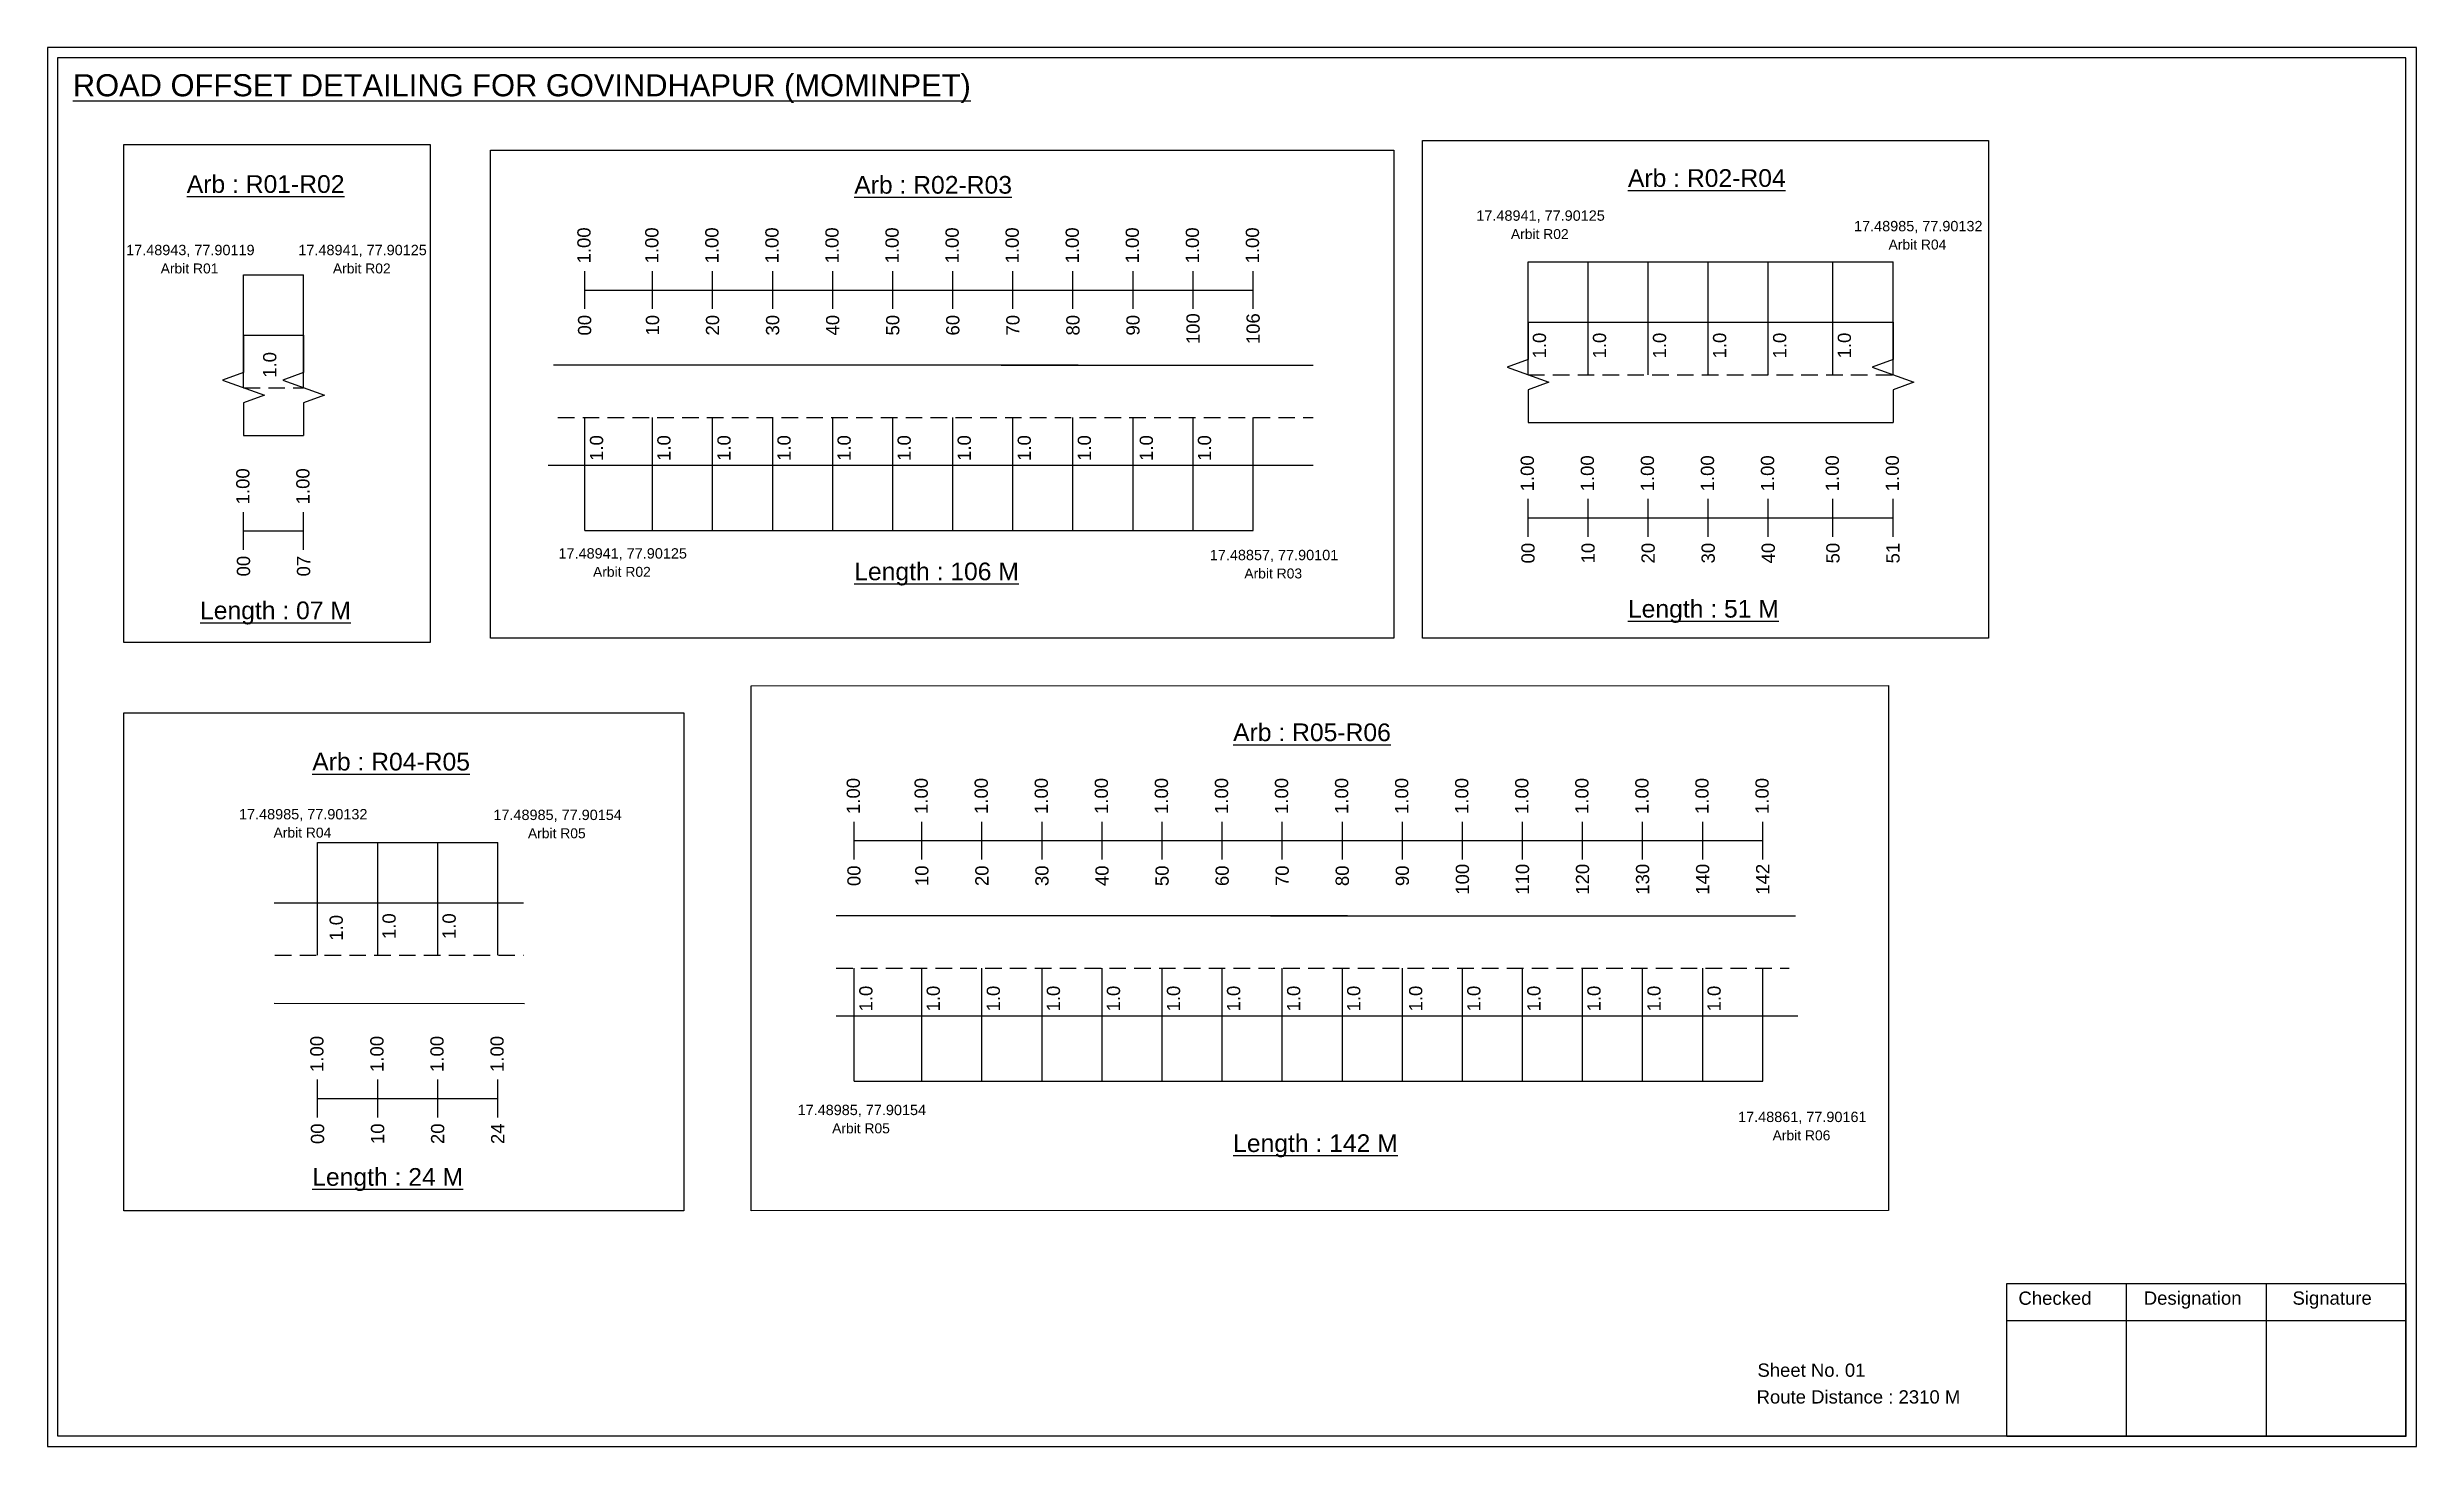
# Model space of a CAD drawing. Header units: inches. Extents: x 715 to 6358, y 46 to 1342.
# Drawn here: x 1633 to 2169, y 46 to 363 of the extents above; entities that cross this region are included whole.
import ezdxf

# ---------------------------------------------------------------- set-up
doc = ezdxf.new("R2010")
doc.units = ezdxf.units.IN
doc.header["$MEASUREMENT"] = 0
doc.linetypes.add('DASHED2', pattern=[0.375, 0.25, -0.125])
doc.layers.add('PDF_Geometry', color=7, linetype='Continuous')
doc.layers.add('PDF_Text', color=5, linetype='Continuous')
doc.styles.add('PDF Arial', font='arial.ttf')
doc.styles.get("Standard").update_dxf_attribs({"font": 'arial.ttf'})

msp = doc.modelspace()

# ---------------------------------------------------------------- texts
at = {"color": 242, "true_color": 0xcd2027}
for s, height, p in [('%%UROAD OFFSET DETAILING FOR GOVINDHAPUR (MOMINPET)', 5, (1638.63, 351.63)), ('%%UArb : R01-R02', 4, (1664.42, 329.77)), ('%%UArb : R02-R03', 4, (1815.56, 329.59)), ('%%UArb : R02-R04', 4, (1990.75, 331.13)), ('%%ULength : 106 M', 4, (1815.56, 242.09)), ('%%ULength : 07 M', 4, (1667.42, 233.27)), ('%%ULength : 51 M', 4, (1990.75, 233.63)), ('%%UArb : R05-R06', 4, (1901.35, 205.67)), ('%%UArb : R04-R05', 4, (1692.83, 199.03)), ('%%ULength : 142 M', 4, (1901.35, 112.67)), ('%%ULength : 24 M', 4, (1692.83, 105.03))]:
    msp.add_text(s, height=height, dxfattribs=at).set_placement(p)
at = {"color": 5}
for s, height, p in [('17.48941, 77.90125', 2.34, (1956.43, 323.46)), ('17.48985, 77.90132', 2.34, (2041.95, 321.08)), ('17.48943, 77.90119', 2.34, (1650.69, 315.67)), ('17.48941, 77.90125', 2.34, (1689.69, 315.67)), ('Arbit R02', 2.246, (1964.25, 319.33)), ('Arbit R04', 2.246, (2049.77, 316.95)), ('Arbit R01', 2.246, (1658.51, 311.54)), ('Arbit R02', 2.246, (1697.51, 311.54)), ('17.48941, 77.90125', 2.34, (1748.59, 247)), ('17.48857, 77.90101', 2.34, (1896.07, 246.63)), ('Arbit R02', 2.246, (1756.41, 242.87)), ('Arbit R03', 2.246, (1903.89, 242.5)), ('17.48985, 77.90132', 2.34, (1676.25, 187.96)), ('17.48985, 77.90154', 2.34, (1733.85, 187.81)), ('Arbit R04', 2.246, (1684.07, 183.84)), ('Arbit R05', 2.246, (1741.67, 183.69)), ('17.48985, 77.90154', 2.34, (1802.73, 121.02)), ('Arbit R05', 2.246, (1810.55, 116.9)), ('17.48861, 77.90161', 2.34, (2015.69, 119.45)), ('Arbit R06', 2.246, (2023.51, 115.32))]:
    msp.add_text(s, height=height, dxfattribs=at).set_placement(p)
at = {"color": 217, "true_color": 0x93278f}
for s, p in [('1.00', (1755.85, 313.8)), ('1.00', (1771.22, 313.8)), ('1.00', (1784.82, 313.8)), ('1.00', (1798.42, 313.8)), ('1.00', (1812.02, 313.8)), ('1.00', (1825.62, 313.8)), ('1.00', (1839.22, 313.8)), ('1.00', (1852.82, 313.8)), ('1.00', (1866.42, 313.8)), ('1.00', (1880.02, 313.8)), ('1.00', (1893.62, 313.8)), ('1.00', (1907.22, 313.8)), ('00', (1756, 297.48)), ('10', (1771.37, 297.48)), ('20', (1784.97, 297.48)), ('30', (1798.57, 297.48)), ('40', (1812.17, 297.48)), ('50', (1825.77, 297.48)), ('60', (1839.37, 297.48)), ('70', (1852.97, 297.48)), ('80', (1866.57, 297.48)), ('90', (1880.17, 297.48)), ('100', (1893.77, 295.53)), ('106', (1907.37, 295.53)), ('1.00', (1969.45, 262.21)), ('1.00', (1983.05, 262.21)), ('1.00', (1996.65, 262.21)), ('1.00', (2010.25, 262.21)), ('1.00', (2023.85, 262.21)), ('1.00', (2038.51, 262.22)), ('1.00', (2052.11, 262.22)), ('1.00', (1678.61, 259.27)), ('1.00', (1692.21, 259.27)), ('00', (1678.76, 242.95)), ('07', (1692.36, 242.95)), ('00', (1969.61, 245.89)), ('10', (1983.21, 245.89)), ('20', (1996.81, 245.89)), ('30', (2010.41, 245.89)), ('40', (2024.01, 245.89)), ('50', (2038.66, 245.9)), ('51', (2052.26, 245.9)), ('1.00', (1816.84, 189.18)), ('1.00', (1832.21, 189.18)), ('1.00', (1845.81, 189.18)), ('1.00', (1859.41, 189.18)), ('1.00', (1873.01, 189.18)), ('1.00', (1886.61, 189.18)), ('1.00', (1900.21, 189.18)), ('1.00', (1913.81, 189.18)), ('1.00', (1927.41, 189.18)), ('1.00', (1941.01, 189.18)), ('1.00', (1954.61, 189.18)), ('1.00', (1968.21, 189.18)), ('1.00', (1981.81, 189.18)), ('1.00', (1995.41, 189.18)), ('1.00', (2009.01, 189.18)), ('1.00', (2022.61, 189.18)), ('00', (1816.99, 172.86)), ('10', (1832.36, 172.86)), ('20', (1845.96, 172.86)), ('30', (1859.56, 172.86)), ('40', (1873.16, 172.86)), ('50', (1886.76, 172.86)), ('60', (1900.36, 172.86)), ('70', (1913.96, 172.86)), ('80', (1927.56, 172.86)), ('90', (1941.16, 172.86)), ('100', (1954.76, 170.91)), ('110', (1968.36, 170.91)), ('120', (1981.96, 170.91)), ('130', (1995.56, 170.91)), ('140', (2009.16, 170.91)), ('142', (2022.76, 170.91)), ('1.00', (1695.37, 130.79)), ('1.00', (1708.97, 130.79)), ('1.00', (1722.57, 130.79)), ('1.00', (1736.17, 130.79)), ('00', (1695.52, 114.47)), ('10', (1709.12, 114.47)), ('20', (1722.72, 114.47)), ('24', (1736.32, 114.47))]:
    msp.add_text(s, height=3, rotation=90, dxfattribs=at).set_placement(p)
for p in [(1972.2, 292.29), (1985.8, 292.29), (1999.4, 292.29), (2013, 292.29), (2026.6, 292.29), (2041.25, 292.3), (1684.7, 287.92), (1758.7, 269.1), (1773.96, 269.1), (1787.56, 269.1), (1801.16, 269.1), (1814.76, 269.1), (1828.36, 269.1), (1841.96, 269.1), (1855.56, 269.1), (1869.16, 269.1), (1883.19, 269.1), (1896.36, 269.1), (1711.72, 160.87), (1725.32, 160.87), (1699.76, 160.5), (1819.69, 144.48), (1834.95, 144.48), (1848.55, 144.48), (1862.15, 144.48), (1875.75, 144.48), (1889.35, 144.48), (1902.95, 144.48), (1916.55, 144.48), (1930.15, 144.48), (1944.18, 144.48), (1957.35, 144.48), (1970.95, 144.48), (1984.55, 144.48), (1998.15, 144.48), (2011.75, 144.48)]:
    msp.add_text('1.0', height=3, rotation=90).set_placement(p)
for s, p in [('Sheet No. 01', (2020.07, 61.79)), ('Route Distance : 2310 M', (2019.88, 55.74))]:
    msp.add_text(s, height=3).set_placement(p)
at = {"layer": 'PDF_Text', "color": 7, "attachment_point": 7, "style": 'PDF Arial'}
for s, insert, char_height in [('Checked', (2079.17, 78.04), 3.001), ('Designation', (2107.55, 77.2), 3.0006), ('Signature', (2141.23, 77.2), 3.001)]:
    msp.add_mtext(s, dxfattribs=dict(at, insert=insert, char_height=char_height))

# ---------------------------------------------------------------- linework, layer by layer
at = {"color": 5}
for p, q in [((1677.28, 311.21), (1690.88, 311.21)), ((1968.13, 314.15), (2050.78, 314.15)), ((1754.52, 253.37), (1905.89, 253.37)), ((1694.05, 182.73), (1734.85, 182.73)), ((1815.51, 128.74), (2021.28, 128.74))]:
    msp.add_line(p, q, dxfattribs=at)
for p, q in [((1677.28, 285.67), (1677.28, 311.21)), ((1690.88, 285.67), (1690.88, 311.21)), ((1968.13, 288.62), (1968.13, 314.15)), ((1981.73, 288.62), (1981.73, 314.15)), ((1995.33, 288.62), (1995.33, 314.15)), ((2008.93, 288.62), (2008.93, 314.15)), ((2022.53, 288.62), (2022.53, 314.15)), ((2037.18, 288.62), (2037.18, 314.16)), ((2050.78, 288.62), (2050.78, 314.16)), ((1968.13, 300.5), (2050.78, 300.5)), ((1677.28, 297.56), (1690.88, 297.56)), ((1866.29, 290.79), (1747.43, 290.79)), ((1848.82, 290.79), (1919.49, 290.79)), ((1677.28, 274.87), (1690.88, 274.87)), ((1754.52, 253.37), (1754.52, 278.9)), ((1769.89, 253.37), (1769.89, 278.9)), ((1783.49, 253.37), (1783.49, 278.9)), ((1797.09, 253.37), (1797.09, 278.9)), ((1810.69, 253.37), (1810.69, 278.9)), ((1824.29, 253.37), (1824.29, 278.9)), ((1837.89, 253.37), (1837.89, 278.9)), ((1851.49, 253.37), (1851.49, 278.9)), ((1865.09, 253.37), (1865.09, 278.9)), ((1878.69, 253.37), (1878.69, 278.9)), ((1892.29, 253.37), (1892.29, 278.9)), ((1905.89, 253.37), (1905.89, 278.9)), ((1968.13, 277.82), (2050.78, 277.82)), ((1746.23, 268.1), (1919.49, 268.1)), ((1694.05, 157.19), (1694.05, 182.73)), ((1707.65, 157.19), (1707.65, 182.73)), ((1721.25, 157.19), (1721.25, 182.73)), ((1734.85, 157.19), (1734.85, 182.73)), ((1684.21, 169.08), (1740.7, 169.08)), ((1927.28, 166.16), (1811.45, 166.16)), ((1909.81, 166.16), (2028.71, 166.16)), ((1815.51, 128.74), (1815.51, 154.28)), ((1830.88, 128.74), (1830.88, 154.28)), ((1844.48, 128.74), (1844.48, 154.28)), ((1858.08, 128.74), (1858.08, 154.28)), ((1871.68, 128.74), (1871.68, 154.28)), ((1885.28, 128.74), (1885.28, 154.28)), ((1898.88, 128.74), (1898.88, 154.28)), ((1912.48, 128.74), (1912.48, 154.28)), ((1926.08, 128.74), (1926.08, 154.28)), ((1939.68, 128.74), (1939.68, 154.28)), ((1953.28, 128.74), (1953.28, 154.28)), ((1966.88, 128.74), (1966.88, 154.28)), ((1980.48, 128.74), (1980.48, 154.28)), ((1994.08, 128.74), (1994.08, 154.28)), ((2007.68, 128.74), (2007.68, 154.28)), ((2021.28, 128.74), (2021.28, 154.28)), ((1684.21, 146.39), (1740.92, 146.26)), ((1811.45, 143.48), (2029.25, 143.48))]:
    msp.add_line(p, q)
at = {"color": 217, "true_color": 0x93278f}
for p, q in [((1754.52, 303.51), (1754.52, 312.07)), ((1769.89, 303.51), (1769.89, 312.07)), ((1783.49, 303.51), (1783.49, 312.07)), ((1797.09, 303.51), (1797.09, 312.07)), ((1810.69, 303.51), (1810.69, 312.07)), ((1824.29, 303.51), (1824.29, 312.07)), ((1837.89, 303.51), (1837.89, 312.07)), ((1851.49, 303.51), (1851.49, 312.07)), ((1865.09, 303.51), (1865.09, 312.07)), ((1878.69, 303.51), (1878.69, 312.07)), ((1892.29, 303.51), (1892.29, 312.07)), ((1905.89, 303.51), (1905.89, 312.07)), ((1754.52, 307.78), (1905.89, 307.78)), ((1677.28, 248.98), (1677.28, 257.53)), ((1690.88, 248.98), (1690.88, 257.53)), ((1968.13, 251.92), (1968.13, 260.48)), ((1981.73, 251.92), (1981.73, 260.48)), ((1995.33, 251.92), (1995.33, 260.48)), ((2008.93, 251.92), (2008.93, 260.48)), ((2022.53, 251.92), (2022.53, 260.48)), ((2037.18, 251.92), (2037.18, 260.48)), ((2050.78, 251.92), (2050.78, 260.48)), ((1677.28, 253.24), (1690.88, 253.25)), ((1968.13, 256.19), (2050.78, 256.2)), ((1815.51, 178.89), (1815.51, 187.44)), ((1815.51, 183.16), (2021.28, 183.16)), ((1830.88, 178.89), (1830.88, 187.44)), ((1844.48, 178.89), (1844.48, 187.44)), ((1858.08, 178.89), (1858.08, 187.44)), ((1871.68, 178.89), (1871.68, 187.44)), ((1885.28, 178.89), (1885.28, 187.44)), ((1898.88, 178.89), (1898.88, 187.44)), ((1912.48, 178.89), (1912.48, 187.44)), ((1926.08, 178.89), (1926.08, 187.44)), ((1939.68, 178.89), (1939.68, 187.44)), ((1953.28, 178.89), (1953.28, 187.44)), ((1966.88, 178.89), (1966.88, 187.44)), ((1980.48, 178.89), (1980.48, 187.44)), ((1994.08, 178.89), (1994.08, 187.44)), ((2007.68, 178.89), (2007.68, 187.44)), ((2021.28, 178.89), (2021.28, 187.44)), ((1694.05, 120.5), (1694.05, 129.05)), ((1707.65, 120.5), (1707.65, 129.05)), ((1721.25, 120.5), (1721.25, 129.05)), ((1734.85, 120.5), (1734.85, 129.05)), ((1694.05, 124.76), (1734.85, 124.77))]:
    msp.add_line(p, q, dxfattribs=at)
at = {"linetype": 'DASHED2', "ltscale": 15}
for p, q in [((1677.28, 285.67), (1690.88, 285.67)), ((1968.13, 288.62), (2050.78, 288.62)), ((1748.46, 278.9), (1919.49, 278.9)), ((1684.36, 157.19), (1740.7, 157.19)), ((1811.45, 154.28), (2027.22, 154.28))]:
    msp.add_line(p, q, dxfattribs=at)
for points in [[(1650.19, 340.69), (1719.56, 340.69), (1719.56, 228.01), (1650.19, 228.01)], [(1733.2, 339.45), (1937.76, 339.45), (1937.76, 228.96), (1733.2, 228.96)], [(1944.26, 341.64), (2072.36, 341.64), (2072.36, 228.96), (1944.26, 228.96)], [(1792.23, 218.19), (2049.75, 218.24), (2049.75, 99.42), (1792.23, 99.37)], [(1650.19, 212.05), (1776.94, 212.05), (1776.94, 99.37), (1650.19, 99.37)]]:
    msp.add_lwpolyline(points, close=True)
at = {"linetype": 'Continuous'}
for points in [[(1968.13, 300.5), (1968.13, 292.07), (1963.39, 290.34), (1972.87, 286.89), (1968.13, 285.17), (1968.13, 277.82)], [(2050.78, 300.5), (2050.78, 292.07), (2046.04, 290.34), (2055.52, 286.89), (2050.78, 285.17), (2050.78, 277.82)], [(1677.28, 297.56), (1677.28, 289.13), (1672.54, 287.4), (1682.03, 283.95), (1677.28, 282.22), (1677.28, 274.87)], [(1690.88, 297.56), (1690.88, 289.13), (1686.14, 287.4), (1695.63, 283.95), (1690.88, 282.22), (1690.88, 274.87)]]:
    msp.add_lwpolyline(points, dxfattribs=at)
at = {"layer": 'PDF_Geometry'}
for points in [[(1632.86, 362.7), (1632.86, 45.99), (2169.33, 45.99), (2169.33, 362.7)], [(1635.18, 360.37), (1635.18, 48.41), (2166.91, 48.41), (2166.91, 360.37)]]:
    msp.add_lwpolyline(points, close=True, dxfattribs=at)
at = {"layer": 'PDF_Geometry', "color": 242, "true_color": 0xcc1f26}
msp.add_lwpolyline([(2166.91, 48.31), (2076.57, 48.31), (2076.57, 82.92), (2166.91, 82.92)], close=True, dxfattribs=at)
for points in [[(2103.55, 82.92), (2103.55, 48.31)], [(2135.28, 82.92), (2135.28, 48.31)], [(2076.57, 74.55), (2166.91, 74.55)]]:
    msp.add_lwpolyline(points, dxfattribs=at)

msp.set_redraw_order([(e.dxf.handle, doc.entitydb.next_handle()) for e in msp.query("TEXT MTEXT ATTDEF DIMENSION ARC_DIMENSION")])  # texts and dimensions are drawn at this point

doc.saveas('drawing.dxf')
